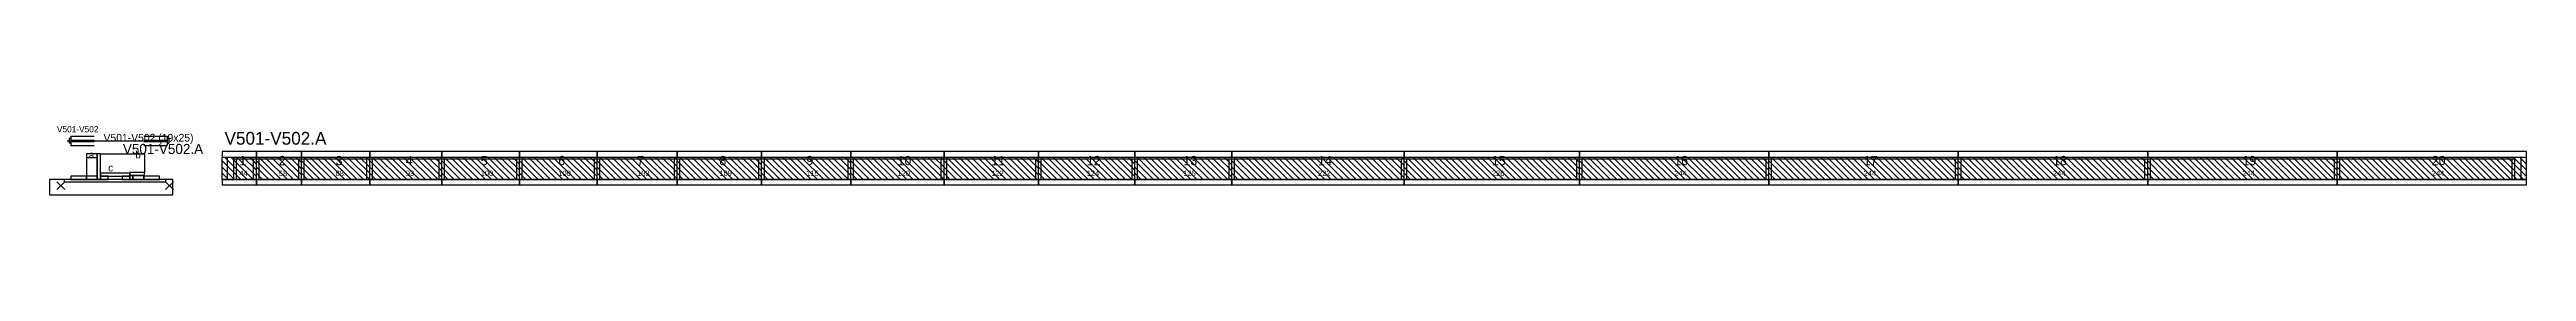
# Model space of a CAD drawing. Header units: metres. Extents: x -10 to 74425, y -2037 to 26.
# Drawn here: x 7184 to 10375, y -1042 to -953 of the extents above; entities that cross this region are included whole.
import ezdxf

# ---------------------------------------------------------------- set-up
doc = ezdxf.new("R2010")
doc.units = ezdxf.units.M
doc.layers.add('LABELS', color=3, linetype='Continuous')
doc.layers.add('VIGAS', color=7, linetype='Continuous')

msp = doc.modelspace()

# ---------------------------------------------------------------- texts
at = {"layer": 'LABELS'}
msp.add_text('V501-V502', height=8, dxfattribs=at).set_placement((7193.4, -961))
at = {"layer": 'VIGAS'}
for s, height, p in [('a', 9.6, (7234.4, -994.7)), ('V501-V502 (19x25)', 10, (7253.4, -973)), ('V501-V502.A', 13, (7278.4, -989)), ('b', 9.6, (7294.4, -994.7)), ('V501-V502.A', 16.5, (7409.4, -977)), ('c', 9.6, (7259.4, -1011.5)), ('44', 7, (7428.4, -1017.5)), ('1', 12, (7428.4, -1003.5)), ('58', 7, (7479.4, -1017.5)), ('2', 12, (7479.4, -1003.5)), ('88', 7, (7552.4, -1017.5)), ('3', 12, (7552.4, -1003.5)), ('4', 12, (7642.9, -1003.5)), ('93', 7, (7642.9, -1017.5)), ('5', 12, (7739.4, -1003.5)), ('100', 7, (7739.4, -1017.5)), ('100', 7, (7839.4, -1017.5)), ('6', 12, (7839.4, -1003.5)), ('103', 7, (7940.9, -1017.5)), ('7', 12, (7940.9, -1003.5)), ('8', 12, (8046.9, -1003.5)), ('109', 7, (8046.9, -1017.5)), ('115', 7, (8158.9, -1017.5)), ('9', 12, (8158.9, -1003.5)), ('120', 7, (8276.4, -1017.5)), ('10', 12, (8276.4, -1003.5)), ('122', 7, (8397.3, -1017.5)), ('11', 12, (8397.3, -1003.5)), ('124', 7, (8520.2, -1017.5)), ('12', 12, (8520.2, -1003.5)), ('125', 7, (8644.7, -1017.5)), ('13', 12, (8644.7, -1003.5)), ('222', 7, (8818.2, -1017.5)), ('14', 12, (8818.2, -1003.5)), ('226', 7, (9042.2, -1017.5)), ('15', 12, (9042.2, -1003.5)), ('244', 7, (9277.2, -1017.5)), ('16', 12, (9277.2, -1003.5)), ('244', 7, (9521.2, -1017.5)), ('17', 12, (9521.2, -1003.5)), ('244', 7, (9765.2, -1017.5)), ('18', 12, (9765.2, -1003.5)), ('244', 7, (10009.2, -1017.5)), ('19', 12, (10009.2, -1003.5)), ('244', 7, (10253.2, -1017.5)), ('20', 12, (10253.2, -1003.5))]:
    msp.add_text(s, height=height, dxfattribs=at).set_placement(p)

# ---------------------------------------------------------------- linework, layer by layer
at = {"layer": 'VIGAS'}
for p, q in [((7206.4, -972), (7304.4, -972)), ((7209.4, -969), (7209.4, -975)), ((7211.4, -969), (7209.4, -969)), ((7211.4, -975), (7209.4, -975)), ((7211.4, -966), (7241.4, -966)), ((7211.4, -966), (7211.4, -978)), ((7211.4, -971), (7241.4, -971)), ((7211.4, -973), (7241.4, -973)), ((7211.4, -978), (7241.4, -978)), ((7305.4, -966), (7335.4, -966)), ((7305.4, -971), (7335.4, -971)), ((7305.4, -973), (7335.4, -973)), ((7305.4, -978), (7335.4, -978)), ((7335.4, -966), (7335.4, -978)), ((7335.4, -969), (7337.4, -969)), ((7335.4, -975), (7337.4, -975)), ((7337.4, -969), (7337.4, -975)), ((7406.4, -993), (7450.4, -993)), ((7406.4, -1022), (7406.4, -993)), ((7430.4, -1022), (7406.4, -998)), ((7422.4, -1022), (7406.4, -1006)), ((7414.4, -1022), (7406.4, -1014)), ((7438.4, -1022), (7409.4, -993)), ((7413.4, -1022), (7413.4, -993)), ((7446.4, -1022), (7417.4, -993)), ((7421.4, -1022), (7421.4, -993)), ((7421.4, -995.2), (7450.4, -995.2)), ((7424.9, -1022), (7424.9, -995.2)), ((7450.4, -1018), (7425.4, -993)), ((7450.4, -1010), (7433.4, -993)), ((7450.4, -1002), (7441.4, -993)), ((7446.9, -1022), (7446.9, -995.2)), ((7450.4, -994), (7449.4, -993)), ((7450.4, -1022), (7450.4, -993)), ((7450.4, -1022), (7450.4, -993)), ((7450.4, -993), (7508.4, -993)), ((7450.4, -1022), (7450.4, -993)), ((7450.4, -1022), (7450.4, -993)), ((7450.4, -1022), (7450.4, -993)), ((7450.4, -995.2), (7508.4, -995.2)), ((7474.4, -1022), (7450.4, -998)), ((7466.4, -1022), (7450.4, -1006)), ((7458.4, -1022), (7450.4, -1014)), ((7482.4, -1022), (7453.4, -993)), ((7453.9, -1022), (7453.9, -995.2)), ((7490.4, -1022), (7461.4, -993)), ((7498.4, -1022), (7469.4, -993)), ((7506.4, -1022), (7477.4, -993)), ((7508.4, -1016), (7485.4, -993)), ((7508.4, -1008), (7493.4, -993)), ((7508.4, -1000), (7501.4, -993)), ((7504.9, -1022), (7504.9, -995.2)), ((7508.4, -1022), (7508.4, -993)), ((7508.4, -1022), (7508.4, -993)), ((7508.4, -993), (7596.4, -993)), ((7508.4, -1022), (7508.4, -993)), ((7508.4, -1022), (7508.4, -993)), ((7508.4, -1022), (7508.4, -993)), ((7508.4, -995.2), (7596.4, -995.2)), ((7532.4, -1022), (7508.4, -998)), ((7524.4, -1022), (7508.4, -1006)), ((7516.4, -1022), (7508.4, -1014)), ((7540.4, -1022), (7511.4, -993)), ((7511.9, -1022), (7511.9, -995.2)), ((7548.4, -1022), (7519.4, -993)), ((7556.4, -1022), (7527.4, -993)), ((7564.4, -1022), (7535.4, -993)), ((7572.4, -1022), (7543.4, -993)), ((7580.4, -1022), (7551.4, -993)), ((7588.4, -1022), (7559.4, -993)), ((7596.4, -1022), (7567.4, -993)), ((7596.4, -1014), (7575.4, -993)), ((7596.4, -1006), (7583.4, -993)), ((7596.4, -998), (7591.4, -993)), ((7592.9, -1022), (7592.9, -995.2)), ((7596.4, -1022), (7596.4, -993)), ((7596.4, -1022), (7596.4, -993)), ((7596.4, -993), (7689.4, -993)), ((7596.4, -1022), (7596.4, -993)), ((7596.4, -1022), (7596.4, -993)), ((7596.4, -1022), (7596.4, -993)), ((7596.4, -995.2), (7689.4, -995.2)), ((7620.4, -1022), (7596.4, -998)), ((7612.4, -1022), (7596.4, -1006)), ((7604.4, -1022), (7596.4, -1014)), ((7628.4, -1022), (7599.4, -993)), ((7599.9, -1022), (7599.9, -995.2)), ((7636.4, -1022), (7607.4, -993)), ((7644.4, -1022), (7615.4, -993)), ((7652.4, -1022), (7623.4, -993)), ((7660.4, -1022), (7631.4, -993)), ((7668.4, -1022), (7639.4, -993)), ((7676.4, -1022), (7647.4, -993)), ((7684.4, -1022), (7655.4, -993)), ((7689.4, -1019), (7663.4, -993)), ((7689.4, -1011), (7671.4, -993)), ((7689.4, -1003), (7679.4, -993)), ((7685.9, -1022), (7685.9, -995.2)), ((7689.4, -995), (7687.4, -993)), ((7689.4, -1022), (7689.4, -993)), ((7689.4, -1022), (7689.4, -993)), ((7689.4, -993), (7789.4, -993)), ((7689.4, -1022), (7689.4, -993)), ((7689.4, -1022), (7689.4, -993)), ((7689.4, -1022), (7689.4, -993)), ((7689.4, -995.2), (7789.4, -995.2)), ((7713.4, -1022), (7689.4, -998)), ((7705.4, -1022), (7689.4, -1006)), ((7697.4, -1022), (7689.4, -1014)), ((7721.4, -1022), (7692.4, -993)), ((7692.9, -1022), (7692.9, -995.2)), ((7729.4, -1022), (7700.4, -993)), ((7737.4, -1022), (7708.4, -993)), ((7745.4, -1022), (7716.4, -993)), ((7753.4, -1022), (7724.4, -993)), ((7761.4, -1022), (7732.4, -993)), ((7769.4, -1022), (7740.4, -993)), ((7777.4, -1022), (7748.4, -993)), ((7785.4, -1022), (7756.4, -993)), ((7789.4, -1018), (7764.4, -993)), ((7789.4, -1010), (7772.4, -993)), ((7789.4, -1002), (7780.4, -993)), ((7785.9, -1022), (7785.9, -995.2)), ((7789.4, -994), (7788.4, -993)), ((7789.4, -1022), (7789.4, -993)), ((7789.4, -1022), (7789.4, -993)), ((7789.4, -993), (7889.4, -993)), ((7789.4, -1022), (7789.4, -993)), ((7789.4, -1022), (7789.4, -993)), ((7789.4, -1022), (7789.4, -993)), ((7789.4, -995.2), (7889.4, -995.2)), ((7813.4, -1022), (7789.4, -998)), ((7805.4, -1022), (7789.4, -1006)), ((7797.4, -1022), (7789.4, -1014)), ((7821.4, -1022), (7792.4, -993)), ((7792.9, -1022), (7792.9, -995.2)), ((7829.4, -1022), (7800.4, -993)), ((7837.4, -1022), (7808.4, -993)), ((7845.4, -1022), (7816.4, -993)), ((7853.4, -1022), (7824.4, -993)), ((7861.4, -1022), (7832.4, -993)), ((7869.4, -1022), (7840.4, -993)), ((7877.4, -1022), (7848.4, -993)), ((7885.4, -1022), (7856.4, -993)), ((7889.4, -1018), (7864.4, -993)), ((7889.4, -1010), (7872.4, -993)), ((7889.4, -1002), (7880.4, -993)), ((7885.9, -1022), (7885.9, -995.2)), ((7889.4, -994), (7888.4, -993)), ((7889.4, -1022), (7889.4, -993)), ((7889.4, -1022), (7889.4, -993)), ((7889.4, -993), (7992.4, -993)), ((7889.4, -1022), (7889.4, -993)), ((7889.4, -1022), (7889.4, -993)), ((7889.4, -1022), (7889.4, -993)), ((7889.4, -995.2), (7992.4, -995.2)), ((7913.4, -1022), (7889.4, -998)), ((7905.4, -1022), (7889.4, -1006)), ((7897.4, -1022), (7889.4, -1014)), ((7921.4, -1022), (7892.4, -993)), ((7892.9, -1022), (7892.9, -995.2)), ((7929.4, -1022), (7900.4, -993)), ((7937.4, -1022), (7908.4, -993)), ((7945.4, -1022), (7916.4, -993)), ((7953.4, -1022), (7924.4, -993)), ((7961.4, -1022), (7932.4, -993)), ((7969.4, -1022), (7940.4, -993)), ((7977.4, -1022), (7948.4, -993)), ((7985.4, -1022), (7956.4, -993)), ((7992.4, -1021), (7964.4, -993)), ((7992.4, -1013), (7972.4, -993)), ((7992.4, -1005), (7980.4, -993)), ((7992.4, -997), (7988.4, -993)), ((7988.9, -1022), (7988.9, -995.2)), ((7992.4, -1022), (7992.4, -993)), ((7992.4, -1022), (7992.4, -993)), ((7992.4, -993), (8101.4, -993)), ((7992.4, -1022), (7992.4, -993)), ((7992.4, -1022), (7992.4, -993)), ((7992.4, -1022), (7992.4, -993)), ((7992.4, -995.2), (8101.4, -995.2)), ((8016.4, -1022), (7992.4, -998)), ((8008.4, -1022), (7992.4, -1006)), ((8000.4, -1022), (7992.4, -1014)), ((8024.4, -1022), (7995.4, -993)), ((7995.9, -1022), (7995.9, -995.2)), ((8032.4, -1022), (8003.4, -993)), ((8040.4, -1022), (8011.4, -993)), ((8048.4, -1022), (8019.4, -993)), ((8056.4, -1022), (8027.4, -993)), ((8064.4, -1022), (8035.4, -993)), ((8072.4, -1022), (8043.4, -993)), ((8080.4, -1022), (8051.4, -993)), ((8088.4, -1022), (8059.4, -993)), ((8096.4, -1022), (8067.4, -993)), ((8101.4, -1019), (8075.4, -993)), ((8101.4, -1011), (8083.4, -993)), ((8101.4, -1003), (8091.4, -993)), ((8097.9, -1022), (8097.9, -995.2)), ((8101.4, -995), (8099.4, -993)), ((8101.4, -1022), (8101.4, -993)), ((8101.4, -1022), (8101.4, -993)), ((8101.4, -993), (8216.4, -993)), ((8101.4, -1022), (8101.4, -993)), ((8101.4, -1022), (8101.4, -993)), ((8101.4, -1022), (8101.4, -993)), ((8101.4, -995.2), (8216.4, -995.2)), ((8125.4, -1022), (8101.4, -998)), ((8117.4, -1022), (8101.4, -1006)), ((8109.4, -1022), (8101.4, -1014)), ((8133.4, -1022), (8104.4, -993)), ((8104.9, -1022), (8104.9, -995.2)), ((8141.4, -1022), (8112.4, -993)), ((8149.4, -1022), (8120.4, -993)), ((8157.4, -1022), (8128.4, -993)), ((8165.4, -1022), (8136.4, -993)), ((8173.4, -1022), (8144.4, -993)), ((8181.4, -1022), (8152.4, -993)), ((8189.4, -1022), (8160.4, -993)), ((8197.4, -1022), (8168.4, -993)), ((8205.4, -1022), (8176.4, -993)), ((8213.4, -1022), (8184.4, -993)), ((8216.4, -1017), (8192.4, -993)), ((8216.4, -1009), (8200.4, -993)), ((8216.4, -1001), (8208.4, -993)), ((8212.9, -1022), (8212.9, -995.2)), ((8216.4, -1022), (8216.4, -993)), ((8216.4, -1022), (8216.4, -993)), ((8216.4, -993), (8336.4, -993)), ((8216.4, -1022), (8216.4, -993)), ((8216.4, -1022), (8216.4, -993)), ((8216.4, -1022), (8216.4, -993)), ((8216.4, -993), (8216.4, -993)), ((8216.4, -995.2), (8336.4, -995.2)), ((8240.4, -1022), (8216.4, -998)), ((8232.4, -1022), (8216.4, -1006)), ((8224.4, -1022), (8216.4, -1014)), ((8248.4, -1022), (8219.4, -993)), ((8219.9, -1022), (8219.9, -995.2)), ((8256.4, -1022), (8227.4, -993)), ((8264.4, -1022), (8235.4, -993)), ((8272.4, -1022), (8243.4, -993)), ((8280.4, -1022), (8251.4, -993)), ((8288.4, -1022), (8259.4, -993)), ((8296.4, -1022), (8267.4, -993)), ((8304.4, -1022), (8275.4, -993)), ((8312.4, -1022), (8283.4, -993)), ((8320.4, -1022), (8291.4, -993)), ((8328.4, -1022), (8299.4, -993)), ((8336.4, -1022), (8307.4, -993)), ((8336.4, -1014), (8315.4, -993)), ((8336.4, -1006), (8323.4, -993)), ((8336.4, -998), (8331.4, -993)), ((8332.9, -1022), (8332.9, -995.2)), ((8336.4, -1022), (8336.4, -993)), ((8336.4, -1022), (8336.4, -993)), ((8336.4, -993), (8458.2, -993)), ((8336.4, -1022), (8336.4, -993)), ((8336.4, -1022), (8336.4, -993)), ((8336.4, -1022), (8336.4, -993)), ((8336.4, -995.2), (8458.2, -995.2)), ((8360.4, -1022), (8336.4, -998)), ((8352.4, -1022), (8336.4, -1006)), ((8344.4, -1022), (8336.4, -1014)), ((8368.4, -1022), (8339.4, -993)), ((8339.9, -1022), (8339.9, -995.2)), ((8376.4, -1022), (8347.4, -993)), ((8384.4, -1022), (8355.4, -993)), ((8392.4, -1022), (8363.4, -993)), ((8400.4, -1022), (8371.4, -993)), ((8408.4, -1022), (8379.4, -993)), ((8416.4, -1022), (8387.4, -993)), ((8424.4, -1022), (8395.4, -993)), ((8432.4, -1022), (8403.4, -993)), ((8440.4, -1022), (8411.4, -993)), ((8448.4, -1022), (8419.4, -993)), ((8456.4, -1022), (8427.4, -993)), ((8458.2, -1015.8), (8435.4, -993)), ((8458.2, -1007.8), (8443.4, -993)), ((8458.2, -999.8), (8451.4, -993)), ((8454.7, -1022), (8454.7, -995.2)), ((8458.2, -1022), (8458.2, -993)), ((8458.2, -1022), (8458.2, -993)), ((8458.2, -993), (8582.2, -993)), ((8458.2, -1022), (8458.2, -993)), ((8458.2, -1022), (8458.2, -993)), ((8458.2, -1022), (8458.2, -993)), ((8458.2, -995.2), (8582.2, -995.2)), ((8482.2, -1022), (8458.2, -998)), ((8474.2, -1022), (8458.2, -1006)), ((8466.2, -1022), (8458.2, -1014)), ((8490.2, -1022), (8461.2, -993)), ((8461.7, -1022), (8461.7, -995.2)), ((8498.2, -1022), (8469.2, -993)), ((8506.2, -1022), (8477.2, -993)), ((8514.2, -1022), (8485.2, -993)), ((8522.2, -1022), (8493.2, -993)), ((8530.2, -1022), (8501.2, -993)), ((8538.2, -1022), (8509.2, -993)), ((8546.2, -1022), (8517.2, -993)), ((8554.2, -1022), (8525.2, -993)), ((8562.2, -1022), (8533.2, -993)), ((8570.2, -1022), (8541.2, -993)), ((8578.2, -1022), (8549.2, -993)), ((8582.2, -1018), (8557.2, -993)), ((8582.2, -1010), (8565.2, -993)), ((8582.2, -1002), (8573.2, -993)), ((8578.7, -1022), (8578.7, -995.2)), ((8582.2, -994), (8581.2, -993)), ((8582.2, -1022), (8582.2, -993)), ((8582.2, -1022), (8582.2, -993)), ((8582.2, -993), (8707.2, -993)), ((8582.2, -1022), (8582.2, -993)), ((8582.2, -1022), (8582.2, -993)), ((8582.2, -1022), (8582.2, -993)), ((8582.2, -995.2), (8707.2, -995.2)), ((8606.2, -1022), (8582.2, -998)), ((8598.2, -1022), (8582.2, -1006)), ((8590.2, -1022), (8582.2, -1014)), ((8614.2, -1022), (8585.2, -993)), ((8585.7, -1022), (8585.7, -995.2)), ((8622.2, -1022), (8593.2, -993)), ((8630.2, -1022), (8601.2, -993)), ((8638.2, -1022), (8609.2, -993)), ((8646.2, -1022), (8617.2, -993)), ((8654.2, -1022), (8625.2, -993)), ((8662.2, -1022), (8633.2, -993)), ((8670.2, -1022), (8641.2, -993)), ((8678.2, -1022), (8649.2, -993)), ((8686.2, -1022), (8657.2, -993)), ((8694.2, -1022), (8665.2, -993)), ((8702.2, -1022), (8673.2, -993)), ((8707.2, -1019), (8681.2, -993)), ((8707.2, -1011), (8689.2, -993)), ((8707.2, -1003), (8697.2, -993)), ((8703.7, -1022), (8703.7, -995.2)), ((8707.2, -995), (8705.2, -993)), ((8707.2, -1022), (8707.2, -993)), ((8707.2, -1022), (8707.2, -993)), ((8707.2, -993), (8929.2, -993)), ((8707.2, -1022), (8707.2, -993)), ((8707.2, -1022), (8707.2, -993)), ((8707.2, -1022), (8707.2, -993)), ((8707.2, -995.2), (8929.2, -995.2)), ((8731.2, -1022), (8707.2, -998)), ((8723.2, -1022), (8707.2, -1006)), ((8715.2, -1022), (8707.2, -1014)), ((8739.2, -1022), (8710.2, -993)), ((8710.7, -1022), (8710.7, -995.2)), ((8747.2, -1022), (8718.2, -993)), ((8755.2, -1022), (8726.2, -993)), ((8763.2, -1022), (8734.2, -993)), ((8771.2, -1022), (8742.2, -993)), ((8779.2, -1022), (8750.2, -993)), ((8787.2, -1022), (8758.2, -993)), ((8795.2, -1022), (8766.2, -993)), ((8803.2, -1022), (8774.2, -993)), ((8811.2, -1022), (8782.2, -993)), ((8819.2, -1022), (8790.2, -993)), ((8827.2, -1022), (8798.2, -993)), ((8835.2, -1022), (8806.2, -993)), ((8843.2, -1022), (8814.2, -993)), ((8851.2, -1022), (8822.2, -993)), ((8859.2, -1022), (8830.2, -993)), ((8867.2, -1022), (8838.2, -993)), ((8875.2, -1022), (8846.2, -993)), ((8883.2, -1022), (8854.2, -993)), ((8891.2, -1022), (8862.2, -993)), ((8899.2, -1022), (8870.2, -993)), ((8907.2, -1022), (8878.2, -993)), ((8915.2, -1022), (8886.2, -993)), ((8923.2, -1022), (8894.2, -993)), ((8929.2, -1020), (8902.2, -993)), ((8929.2, -1012), (8910.2, -993)), ((8929.2, -1004), (8918.2, -993)), ((8925.7, -1022), (8925.7, -995.2)), ((8929.2, -996), (8926.2, -993)), ((8929.2, -1022), (8929.2, -993)), ((8929.2, -1022), (8929.2, -993)), ((8929.2, -993), (9155.2, -993)), ((8929.2, -1022), (8929.2, -993)), ((8929.2, -1022), (8929.2, -993)), ((8929.2, -1022), (8929.2, -993)), ((8929.2, -995.2), (9155.2, -995.2)), ((8953.2, -1022), (8929.2, -998)), ((8945.2, -1022), (8929.2, -1006)), ((8937.2, -1022), (8929.2, -1014)), ((8961.2, -1022), (8932.2, -993)), ((8932.7, -1022), (8932.7, -995.2)), ((8969.2, -1022), (8940.2, -993)), ((8977.2, -1022), (8948.2, -993)), ((8985.2, -1022), (8956.2, -993)), ((8993.2, -1022), (8964.2, -993)), ((9001.2, -1022), (8972.2, -993)), ((9009.2, -1022), (8980.2, -993)), ((9017.2, -1022), (8988.2, -993)), ((9025.2, -1022), (8996.2, -993)), ((9033.2, -1022), (9004.2, -993)), ((9041.2, -1022), (9012.2, -993)), ((9049.2, -1022), (9020.2, -993)), ((9057.2, -1022), (9028.2, -993)), ((9065.2, -1022), (9036.2, -993)), ((9073.2, -1022), (9044.2, -993)), ((9081.2, -1022), (9052.2, -993)), ((9089.2, -1022), (9060.2, -993)), ((9097.2, -1022), (9068.2, -993)), ((9105.2, -1022), (9076.2, -993)), ((9113.2, -1022), (9084.2, -993)), ((9121.2, -1022), (9092.2, -993)), ((9129.2, -1022), (9100.2, -993)), ((9137.2, -1022), (9108.2, -993)), ((9145.2, -1022), (9116.2, -993)), ((9153.2, -1022), (9124.2, -993)), ((9155.2, -1016), (9132.2, -993)), ((9155.2, -1008), (9140.2, -993)), ((9155.2, -1000), (9148.2, -993)), ((9151.7, -1022), (9151.7, -995.2)), ((9155.2, -1022), (9155.2, -993)), ((9155.2, -1022), (9155.2, -993)), ((9155.2, -993), (9399.2, -993)), ((9155.2, -1022), (9155.2, -993)), ((9155.2, -1022), (9155.2, -993)), ((9155.2, -1022), (9155.2, -993)), ((9155.2, -995.2), (9399.2, -995.2)), ((9179.2, -1022), (9155.2, -998)), ((9171.2, -1022), (9155.2, -1006)), ((9163.2, -1022), (9155.2, -1014)), ((9187.2, -1022), (9158.2, -993)), ((9158.7, -1022), (9158.7, -995.2)), ((9195.2, -1022), (9166.2, -993)), ((9203.2, -1022), (9174.2, -993)), ((9211.2, -1022), (9182.2, -993)), ((9219.2, -1022), (9190.2, -993)), ((9227.2, -1022), (9198.2, -993)), ((9235.2, -1022), (9206.2, -993)), ((9243.2, -1022), (9214.2, -993)), ((9251.2, -1022), (9222.2, -993)), ((9259.2, -1022), (9230.2, -993)), ((9267.2, -1022), (9238.2, -993)), ((9275.2, -1022), (9246.2, -993)), ((9283.2, -1022), (9254.2, -993)), ((9291.2, -1022), (9262.2, -993)), ((9299.2, -1022), (9270.2, -993)), ((9307.2, -1022), (9278.2, -993)), ((9315.2, -1022), (9286.2, -993)), ((9323.2, -1022), (9294.2, -993)), ((9331.2, -1022), (9302.2, -993)), ((9339.2, -1022), (9310.2, -993)), ((9347.2, -1022), (9318.2, -993)), ((9355.2, -1022), (9326.2, -993)), ((9363.2, -1022), (9334.2, -993)), ((9371.2, -1022), (9342.2, -993)), ((9379.2, -1022), (9350.2, -993)), ((9387.2, -1022), (9358.2, -993)), ((9395.2, -1022), (9366.2, -993)), ((9399.2, -1018), (9374.2, -993)), ((9399.2, -1010), (9382.2, -993)), ((9399.2, -1002), (9390.2, -993)), ((9395.7, -1022), (9395.7, -995.2)), ((9399.2, -994), (9398.2, -993)), ((9399.2, -1022), (9399.2, -993)), ((9399.2, -1022), (9399.2, -993)), ((9399.2, -993), (9643.2, -993)), ((9399.2, -1022), (9399.2, -993)), ((9399.2, -1022), (9399.2, -993)), ((9399.2, -1022), (9399.2, -993)), ((9399.2, -995.2), (9643.2, -995.2)), ((9423.2, -1022), (9399.2, -998)), ((9415.2, -1022), (9399.2, -1006)), ((9407.2, -1022), (9399.2, -1014)), ((9431.2, -1022), (9402.2, -993)), ((9402.7, -1022), (9402.7, -995.2)), ((9439.2, -1022), (9410.2, -993)), ((9447.2, -1022), (9418.2, -993)), ((9455.2, -1022), (9426.2, -993)), ((9463.2, -1022), (9434.2, -993)), ((9471.2, -1022), (9442.2, -993)), ((9479.2, -1022), (9450.2, -993)), ((9487.2, -1022), (9458.2, -993)), ((9495.2, -1022), (9466.2, -993)), ((9503.2, -1022), (9474.2, -993)), ((9511.2, -1022), (9482.2, -993)), ((9519.2, -1022), (9490.2, -993)), ((9527.2, -1022), (9498.2, -993)), ((9535.2, -1022), (9506.2, -993)), ((9543.2, -1022), (9514.2, -993)), ((9551.2, -1022), (9522.2, -993)), ((9559.2, -1022), (9530.2, -993)), ((9567.2, -1022), (9538.2, -993)), ((9575.2, -1022), (9546.2, -993)), ((9583.2, -1022), (9554.2, -993)), ((9591.2, -1022), (9562.2, -993)), ((9599.2, -1022), (9570.2, -993)), ((9607.2, -1022), (9578.2, -993)), ((9615.2, -1022), (9586.2, -993)), ((9623.2, -1022), (9594.2, -993)), ((9631.2, -1022), (9602.2, -993)), ((9639.2, -1022), (9610.2, -993)), ((9643.2, -1018), (9618.2, -993)), ((9643.2, -1010), (9626.2, -993)), ((9643.2, -1002), (9634.2, -993)), ((9639.7, -1022), (9639.7, -995.2)), ((9643.2, -994), (9642.2, -993)), ((9643.2, -1022), (9643.2, -993)), ((9643.2, -1022), (9643.2, -993)), ((9643.2, -993), (9887.2, -993)), ((9643.2, -1022), (9643.2, -993)), ((9643.2, -1022), (9643.2, -993)), ((9643.2, -1022), (9643.2, -993)), ((9643.2, -995.2), (9887.2, -995.2)), ((9667.2, -1022), (9643.2, -998)), ((9659.2, -1022), (9643.2, -1006)), ((9651.2, -1022), (9643.2, -1014)), ((9675.2, -1022), (9646.2, -993)), ((9646.7, -1022), (9646.7, -995.2)), ((9683.2, -1022), (9654.2, -993)), ((9691.2, -1022), (9662.2, -993)), ((9699.2, -1022), (9670.2, -993)), ((9707.2, -1022), (9678.2, -993)), ((9715.2, -1022), (9686.2, -993)), ((9723.2, -1022), (9694.2, -993)), ((9731.2, -1022), (9702.2, -993)), ((9739.2, -1022), (9710.2, -993)), ((9747.2, -1022), (9718.2, -993)), ((9755.2, -1022), (9726.2, -993)), ((9763.2, -1022), (9734.2, -993)), ((9771.2, -1022), (9742.2, -993)), ((9779.2, -1022), (9750.2, -993)), ((9787.2, -1022), (9758.2, -993)), ((9795.2, -1022), (9766.2, -993)), ((9803.2, -1022), (9774.2, -993)), ((9811.2, -1022), (9782.2, -993)), ((9819.2, -1022), (9790.2, -993)), ((9827.2, -1022), (9798.2, -993)), ((9835.2, -1022), (9806.2, -993)), ((9843.2, -1022), (9814.2, -993)), ((9851.2, -1022), (9822.2, -993)), ((9859.2, -1022), (9830.2, -993)), ((9867.2, -1022), (9838.2, -993)), ((9875.2, -1022), (9846.2, -993)), ((9883.2, -1022), (9854.2, -993)), ((9887.2, -1018), (9862.2, -993)), ((9887.2, -1010), (9870.2, -993)), ((9887.2, -1002), (9878.2, -993)), ((9883.7, -1022), (9883.7, -995.2)), ((9887.2, -994), (9886.2, -993)), ((9887.2, -1022), (9887.2, -993)), ((9887.2, -1022), (9887.2, -993)), ((9887.2, -993), (10131.2, -993)), ((9887.2, -1022), (9887.2, -993)), ((9887.2, -1022), (9887.2, -993)), ((9887.2, -1022), (9887.2, -993)), ((9887.2, -995.2), (10131.2, -995.2)), ((9911.2, -1022), (9887.2, -998)), ((9903.2, -1022), (9887.2, -1006)), ((9895.2, -1022), (9887.2, -1014)), ((9919.2, -1022), (9890.2, -993)), ((9890.7, -1022), (9890.7, -995.2)), ((9927.2, -1022), (9898.2, -993)), ((9935.2, -1022), (9906.2, -993)), ((9943.2, -1022), (9914.2, -993)), ((9951.2, -1022), (9922.2, -993)), ((9959.2, -1022), (9930.2, -993)), ((9967.2, -1022), (9938.2, -993)), ((9975.2, -1022), (9946.2, -993)), ((9983.2, -1022), (9954.2, -993)), ((9991.2, -1022), (9962.2, -993)), ((9999.2, -1022), (9970.2, -993)), ((10007.2, -1022), (9978.2, -993)), ((10015.2, -1022), (9986.2, -993)), ((10023.2, -1022), (9994.2, -993)), ((10031.2, -1022), (10002.2, -993)), ((10039.2, -1022), (10010.2, -993)), ((10047.2, -1022), (10018.2, -993)), ((10055.2, -1022), (10026.2, -993)), ((10063.2, -1022), (10034.2, -993)), ((10071.2, -1022), (10042.2, -993)), ((10079.2, -1022), (10050.2, -993)), ((10087.2, -1022), (10058.2, -993)), ((10095.2, -1022), (10066.2, -993)), ((10103.2, -1022), (10074.2, -993)), ((10111.2, -1022), (10082.2, -993)), ((10119.2, -1022), (10090.2, -993)), ((10127.2, -1022), (10098.2, -993)), ((10131.2, -1018), (10106.2, -993)), ((10131.2, -1010), (10114.2, -993)), ((10131.2, -1002), (10122.2, -993)), ((10127.7, -1022), (10127.7, -995.2)), ((10131.2, -994), (10130.2, -993)), ((10131.2, -1022), (10131.2, -993)), ((10131.2, -1022), (10131.2, -993)), ((10131.2, -993), (10375.2, -993)), ((10131.2, -1022), (10131.2, -993)), ((10131.2, -1022), (10131.2, -993)), ((10131.2, -1022), (10131.2, -993)), ((10131.2, -995.2), (10360.2, -995.2)), ((10155.2, -1022), (10131.2, -998)), ((10147.2, -1022), (10131.2, -1006)), ((10139.2, -1022), (10131.2, -1014)), ((10163.2, -1022), (10134.2, -993)), ((10134.7, -1022), (10134.7, -995.2)), ((10171.2, -1022), (10142.2, -993)), ((10179.2, -1022), (10150.2, -993)), ((10187.2, -1022), (10158.2, -993)), ((10195.2, -1022), (10166.2, -993)), ((10203.2, -1022), (10174.2, -993)), ((10211.2, -1022), (10182.2, -993)), ((10219.2, -1022), (10190.2, -993)), ((10227.2, -1022), (10198.2, -993)), ((10235.2, -1022), (10206.2, -993)), ((10243.2, -1022), (10214.2, -993)), ((10251.2, -1022), (10222.2, -993)), ((10259.2, -1022), (10230.2, -993)), ((10267.2, -1022), (10238.2, -993)), ((10275.2, -1022), (10246.2, -993)), ((10283.2, -1022), (10254.2, -993)), ((10291.2, -1022), (10262.2, -993)), ((10299.2, -1022), (10270.2, -993)), ((10307.2, -1022), (10278.2, -993)), ((10315.2, -1022), (10286.2, -993)), ((10323.2, -1022), (10294.2, -993)), ((10331.2, -1022), (10302.2, -993)), ((10339.2, -1022), (10310.2, -993)), ((10347.2, -1022), (10318.2, -993)), ((10355.2, -1022), (10326.2, -993)), ((10363.2, -1022), (10334.2, -993)), ((10371.2, -1022), (10342.2, -993)), ((10375.2, -1018), (10350.2, -993)), ((10356.7, -1022), (10356.7, -995.2)), ((10375.2, -1010), (10358.2, -993)), ((10360.2, -1022), (10360.2, -993)), ((10375.2, -1002), (10366.2, -993)), ((10368.2, -1022), (10368.2, -993)), ((10375.2, -994), (10374.2, -993)), ((10375.2, -1022), (10375.2, -993)), ((7193.4, -1035), (7203.4, -1025)), ((7193.4, -1025), (7203.4, -1035)), ((7333.4, -1035), (7343.4, -1025)), ((7333.4, -1025), (7343.4, -1035)), ((7406.4, -1022), (7450.4, -1022)), ((7406.4, -1022), (7406.4, -1022)), ((7421.4, -1022), (7424.9, -1022)), ((7446.9, -1022), (7450.4, -1022)), ((7450.4, -1022), (7508.4, -1022)), ((7450.4, -1022), (7453.9, -1022)), ((7450.4, -1022), (7450.4, -1022)), ((7504.9, -1022), (7508.4, -1022)), ((7508.4, -1022), (7596.4, -1022)), ((7508.4, -1022), (7511.9, -1022)), ((7508.4, -1022), (7508.4, -1022)), ((7592.9, -1022), (7596.4, -1022)), ((7596.4, -1022), (7689.4, -1022)), ((7596.4, -1022), (7599.9, -1022)), ((7596.4, -1022), (7596.4, -1022)), ((7685.9, -1022), (7689.4, -1022)), ((7689.4, -1022), (7789.4, -1022)), ((7689.4, -1022), (7692.9, -1022)), ((7689.4, -1022), (7689.4, -1022)), ((7785.9, -1022), (7789.4, -1022)), ((7789.4, -1022), (7889.4, -1022)), ((7789.4, -1022), (7792.9, -1022)), ((7789.4, -1022), (7789.4, -1022)), ((7885.9, -1022), (7889.4, -1022)), ((7889.4, -1022), (7992.4, -1022)), ((7889.4, -1022), (7892.9, -1022)), ((7889.4, -1022), (7889.4, -1022)), ((7988.9, -1022), (7992.4, -1022)), ((7992.4, -1022), (8101.4, -1022)), ((7992.4, -1022), (7995.9, -1022)), ((7992.4, -1022), (7992.4, -1022)), ((8097.9, -1022), (8101.4, -1022)), ((8101.4, -1022), (8216.4, -1022)), ((8101.4, -1022), (8104.9, -1022)), ((8101.4, -1022), (8101.4, -1022)), ((8212.9, -1022), (8216.4, -1022)), ((8216.4, -1022), (8336.4, -1022)), ((8216.4, -1022), (8219.9, -1022)), ((8216.4, -1022), (8216.4, -1022)), ((8332.9, -1022), (8336.4, -1022)), ((8336.4, -1022), (8458.2, -1022)), ((8336.4, -1022), (8339.9, -1022)), ((8336.4, -1022), (8336.4, -1022)), ((8454.7, -1022), (8458.2, -1022)), ((8458.2, -1022), (8582.2, -1022)), ((8458.2, -1022), (8461.7, -1022)), ((8458.2, -1022), (8458.2, -1022)), ((8578.7, -1022), (8582.2, -1022)), ((8582.2, -1022), (8707.2, -1022)), ((8582.2, -1022), (8585.7, -1022)), ((8582.2, -1022), (8582.2, -1022)), ((8703.7, -1022), (8707.2, -1022)), ((8707.2, -1022), (8929.2, -1022)), ((8707.2, -1022), (8710.7, -1022)), ((8707.2, -1022), (8707.2, -1022)), ((8925.7, -1022), (8929.2, -1022)), ((8929.2, -1022), (9155.2, -1022)), ((8929.2, -1022), (8932.7, -1022)), ((8929.2, -1022), (8929.2, -1022)), ((9151.7, -1022), (9155.2, -1022)), ((9155.2, -1022), (9399.2, -1022)), ((9155.2, -1022), (9158.7, -1022)), ((9155.2, -1022), (9155.2, -1022)), ((9395.7, -1022), (9399.2, -1022)), ((9399.2, -1022), (9643.2, -1022)), ((9399.2, -1022), (9402.7, -1022)), ((9399.2, -1022), (9399.2, -1022)), ((9639.7, -1022), (9643.2, -1022)), ((9643.2, -1022), (9887.2, -1022)), ((9643.2, -1022), (9646.7, -1022)), ((9643.2, -1022), (9643.2, -1022)), ((9883.7, -1022), (9887.2, -1022)), ((9887.2, -1022), (10131.2, -1022)), ((9887.2, -1022), (9890.7, -1022)), ((9887.2, -1022), (9887.2, -1022)), ((10127.7, -1022), (10131.2, -1022)), ((10131.2, -1022), (10375.2, -1022)), ((10131.2, -1022), (10134.7, -1022)), ((10131.2, -1022), (10131.2, -1022)), ((10356.7, -1022), (10360.2, -1022))]:
    msp.add_line(p, q, dxfattribs=at)
for points in [[(7231.4, -1022), (7245.4, -1022), (7245.4, -989), (7231.4, -989)], [(7231.4, -993.4), (7245.4, -993.4), (7245.4, -989), (7231.4, -989)], [(7245.4, -1022), (7249.4, -1022), (7249.4, -989), (7245.4, -989)], [(7249.4, -1014), (7249.4, -989), (7306.4, -989), (7306.4, -1013), (7287.4, -1013), (7287.4, -1014)], [(7406.4, -993), (7450.4, -993), (7450.4, -986), (7406.4, -986)], [(7450.4, -993), (7508.4, -993), (7508.4, -986), (7450.4, -986)], [(7508.4, -993), (7596.4, -993), (7596.4, -986), (7508.4, -986)], [(7596.4, -993), (7689.4, -993), (7689.4, -986), (7596.4, -986)], [(7689.4, -993), (7789.4, -993), (7789.4, -986), (7689.4, -986)], [(7789.4, -993), (7889.4, -993), (7889.4, -986), (7789.4, -986)], [(7889.4, -993), (7992.4, -993), (7992.4, -986), (7889.4, -986)], [(7992.4, -993), (8101.4, -993), (8101.4, -986), (7992.4, -986)], [(8101.4, -993), (8216.4, -993), (8216.4, -986), (8101.4, -986)], [(8216.4, -993), (8336.4, -993), (8336.4, -986), (8216.4, -986)], [(8336.4, -993), (8458.2, -993), (8458.2, -986), (8336.4, -986)], [(8458.2, -993), (8582.2, -993), (8582.2, -986), (8458.2, -986)], [(8582.2, -993), (8707.2, -993), (8707.2, -986), (8582.2, -986)], [(8707.2, -993), (8929.2, -993), (8929.2, -986), (8707.2, -986)], [(8929.2, -993), (9155.2, -993), (9155.2, -986), (8929.2, -986)], [(9155.2, -993), (9399.2, -993), (9399.2, -986), (9155.2, -986)], [(9399.2, -993), (9643.2, -993), (9643.2, -986), (9399.2, -986)], [(9643.2, -993), (9887.2, -993), (9887.2, -986), (9643.2, -986)], [(9887.2, -993), (10131.2, -993), (10131.2, -986), (9887.2, -986)], [(10131.2, -993), (10375.2, -993), (10375.2, -986), (10131.2, -986)], [(7211.4, -1022), (7231.4, -1022), (7231.4, -1017.6), (7211.4, -1017.6)], [(7231.4, -1022), (7245.4, -1022), (7245.4, -1017.6), (7231.4, -1017.6)], [(7249.4, -1017.6), (7287.4, -1017.6), (7287.4, -1014), (7249.4, -1014)], [(7249.4, -1022), (7259.4, -1022), (7259.4, -1017.6), (7249.4, -1017.6)], [(7277.4, -1022), (7287.4, -1022), (7287.4, -1017.6), (7277.4, -1017.6)], [(7287.4, -1017), (7306.4, -1017), (7306.4, -1013), (7287.4, -1013)], [(7287.4, -1022), (7291.4, -1022), (7291.4, -1017), (7287.4, -1017)], [(7291.4, -1022), (7305.4, -1022), (7305.4, -1017), (7291.4, -1017)], [(7291.4, -1021.4), (7305.4, -1021.4), (7305.4, -1017), (7291.4, -1017)], [(7305.4, -1022), (7325.4, -1022), (7325.4, -1017.6), (7305.4, -1017.6)], [(7183.9, -1042), (7342.9, -1042), (7342.9, -1022), (7183.9, -1022)], [(7202.9, -1025.2), (7333.9, -1025.2), (7333.9, -1022), (7202.9, -1022)], [(7406.4, -1029), (7450.4, -1029), (7450.4, -1022), (7406.4, -1022)], [(7450.4, -1029), (7508.4, -1029), (7508.4, -1022), (7450.4, -1022)], [(7508.4, -1029), (7596.4, -1029), (7596.4, -1022), (7508.4, -1022)], [(7596.4, -1029), (7689.4, -1029), (7689.4, -1022), (7596.4, -1022)], [(7689.4, -1029), (7789.4, -1029), (7789.4, -1022), (7689.4, -1022)], [(7789.4, -1029), (7889.4, -1029), (7889.4, -1022), (7789.4, -1022)], [(7889.4, -1029), (7992.4, -1029), (7992.4, -1022), (7889.4, -1022)], [(7992.4, -1029), (8101.4, -1029), (8101.4, -1022), (7992.4, -1022)], [(8101.4, -1029), (8216.4, -1029), (8216.4, -1022), (8101.4, -1022)], [(8216.4, -1029), (8336.4, -1029), (8336.4, -1022), (8216.4, -1022)], [(8336.4, -1029), (8458.2, -1029), (8458.2, -1022), (8336.4, -1022)], [(8458.2, -1029), (8582.2, -1029), (8582.2, -1022), (8458.2, -1022)], [(8582.2, -1029), (8707.2, -1029), (8707.2, -1022), (8582.2, -1022)], [(8707.2, -1029), (8929.2, -1029), (8929.2, -1022), (8707.2, -1022)], [(8929.2, -1029), (9155.2, -1029), (9155.2, -1022), (8929.2, -1022)], [(9155.2, -1029), (9399.2, -1029), (9399.2, -1022), (9155.2, -1022)], [(9399.2, -1029), (9643.2, -1029), (9643.2, -1022), (9399.2, -1022)], [(9643.2, -1029), (9887.2, -1029), (9887.2, -1022), (9643.2, -1022)], [(9887.2, -1029), (10131.2, -1029), (10131.2, -1022), (9887.2, -1022)], [(10131.2, -1029), (10375.2, -1029), (10375.2, -1022), (10131.2, -1022)]]:
    msp.add_lwpolyline(points, close=True, dxfattribs=at)

msp.set_redraw_order([(e.dxf.handle, doc.entitydb.next_handle()) for e in msp.query("TEXT MTEXT ATTDEF DIMENSION ARC_DIMENSION")])  # texts and dimensions are drawn at this point

doc.saveas('drawing.dxf')
